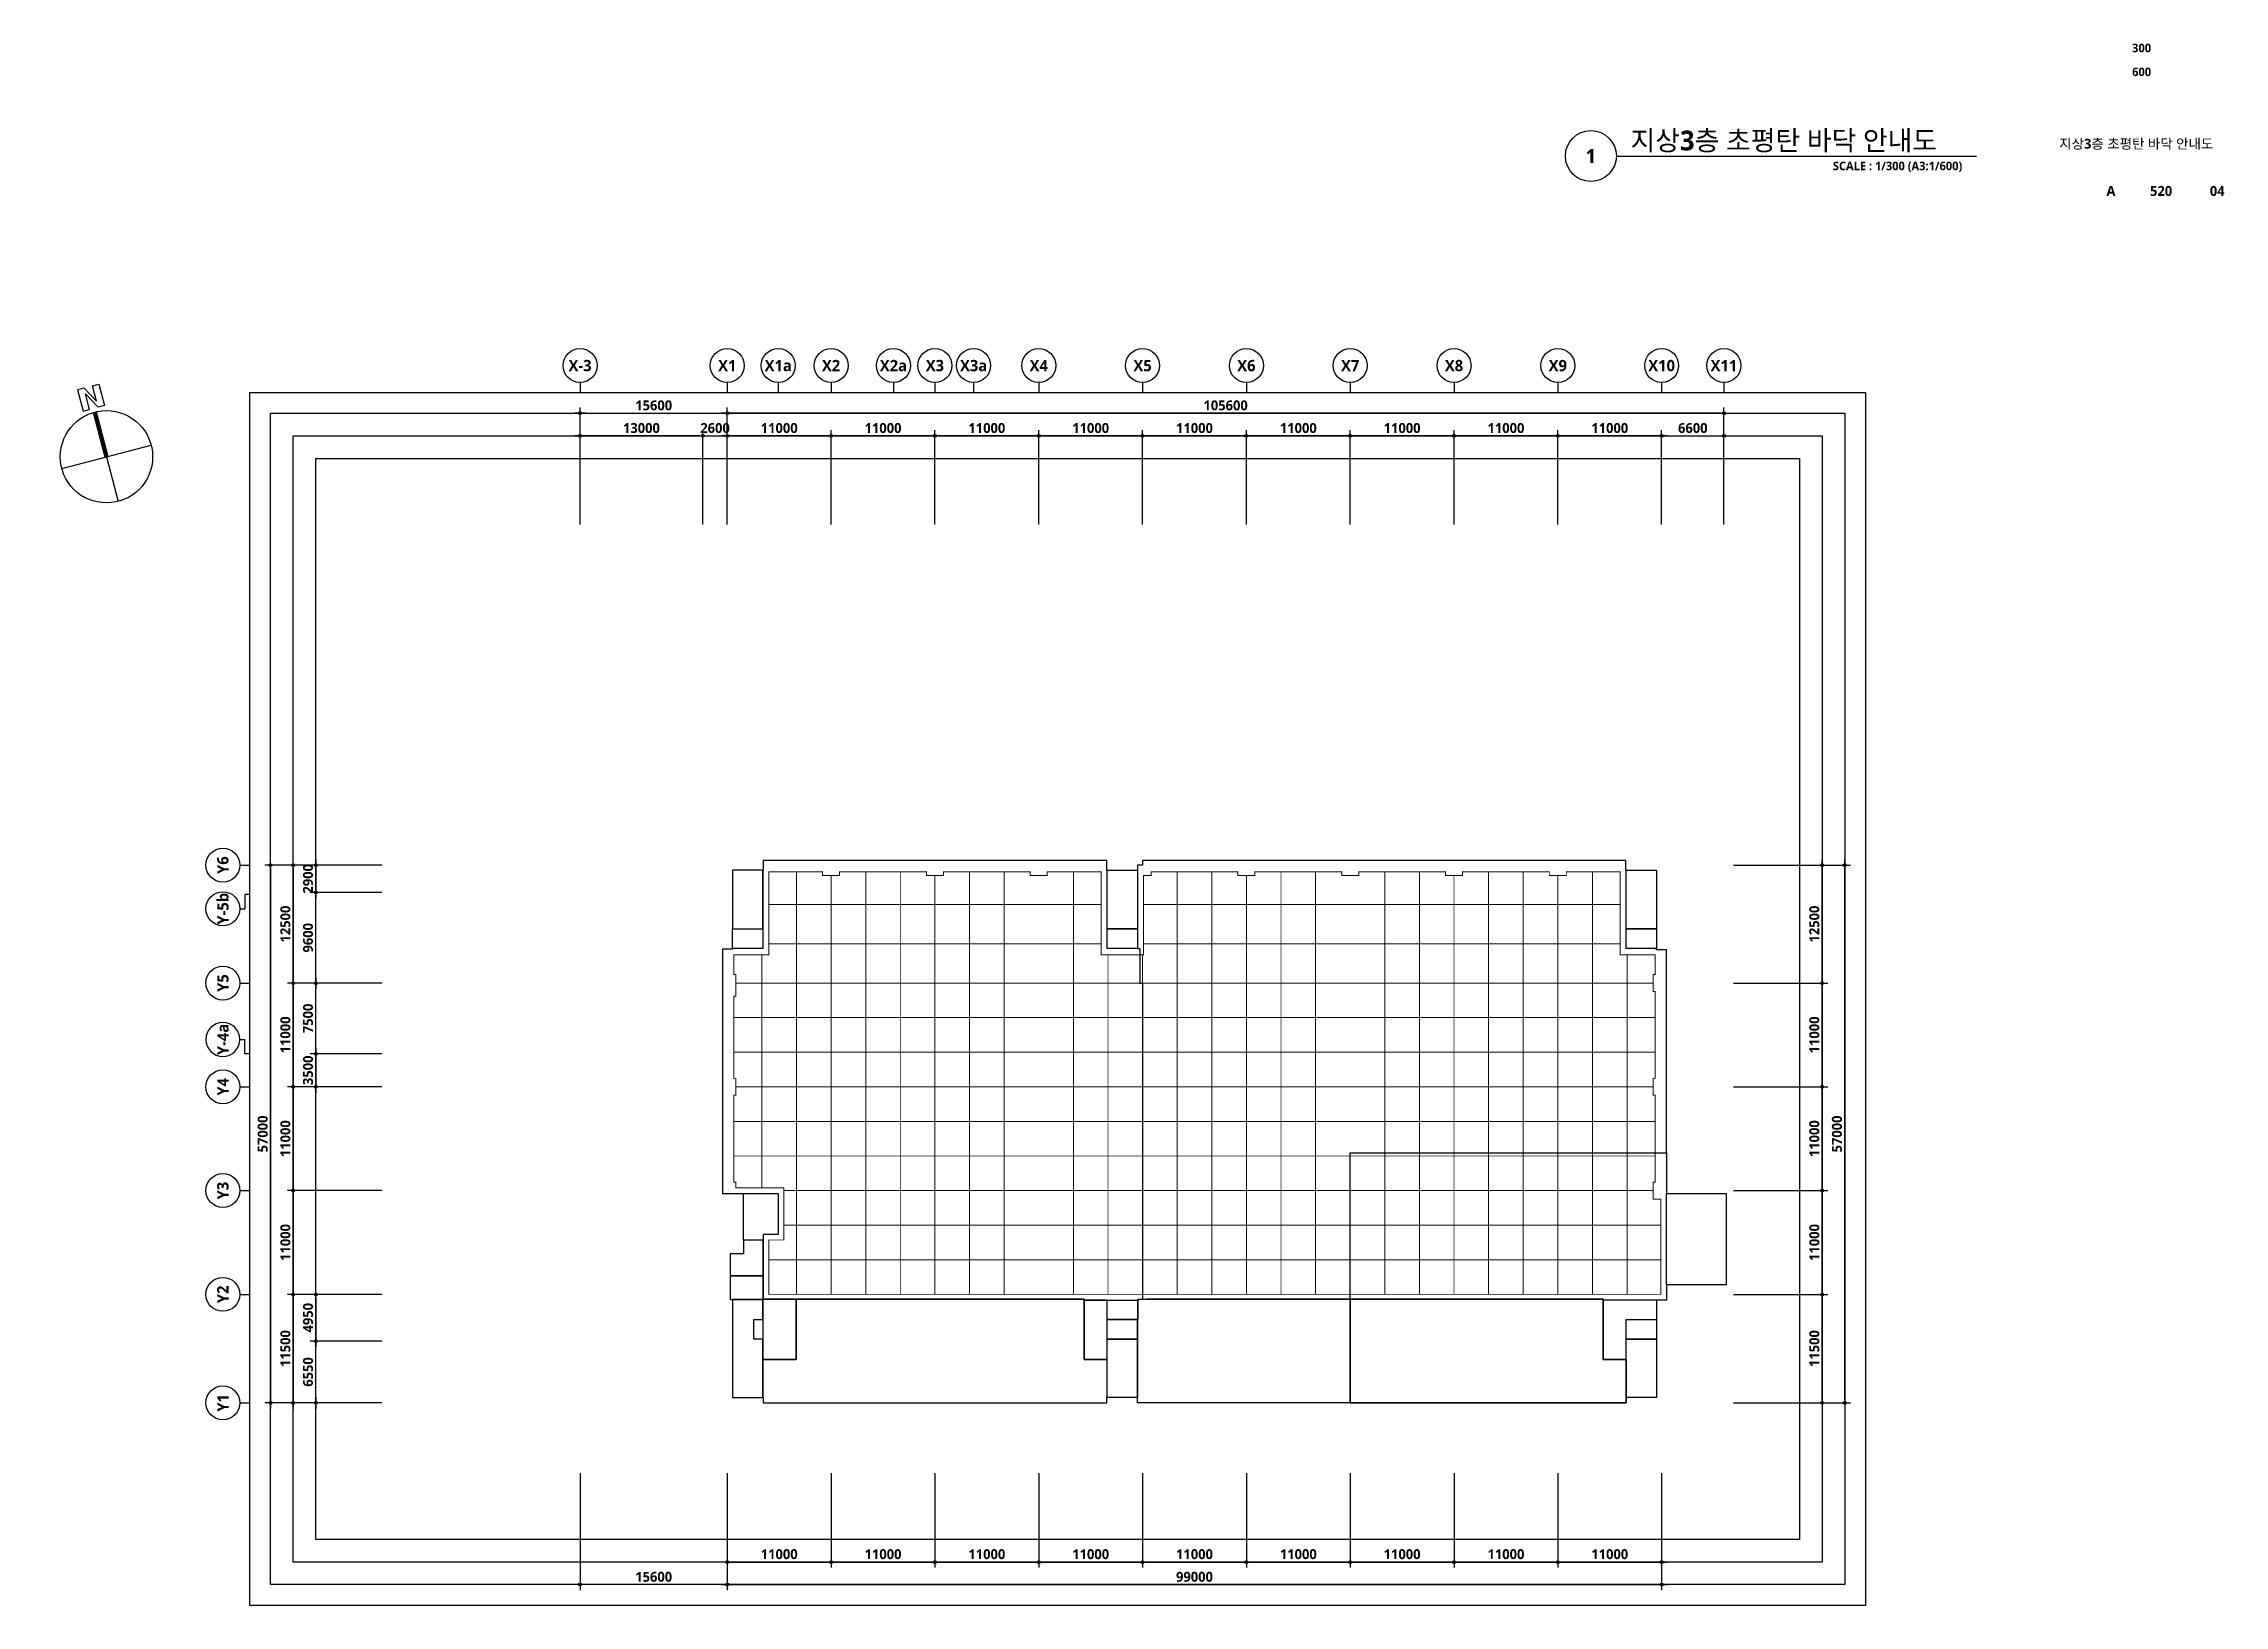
# Model space of a CAD drawing. Header units: millimetres. Extents: x -5354 to 997967, y -1313401 to 249081.
# Drawn here: x 498646 to 729712, y -1106397 to -940846 of the extents above; entities that cross this region are included whole.
import ezdxf
from ezdxf.enums import TextEntityAlignment as Align

# ---------------------------------------------------------------- set-up
doc = ezdxf.new("R2010")
doc.units = ezdxf.units.MM
doc.header["$LTSCALE"] = 300
doc.header["$MEASUREMENT"] = 0
doc.header["$PDSIZE"] = -10
doc.linetypes.add('HIDDEN', pattern=[0.375, 0.25, -0.125])
doc.layers.get('0').update_dxf_attribs({"linetype": 'CONTINUOUS'})
doc.layers.get('Defpoints').update_dxf_attribs({"color": 153, "linetype": 'CONTINUOUS'})
for name, color, linetype in [('A-ANNO-SYMB', 7, 'CONTINUOUS'), ('A-ANNO-TEXT1', 7, 'CONTINUOUS'), ('A-ANNO-TITL', 7, 'CONTINUOUS'), ('A-ST-AXIS-BUB', 7, 'CONTINUOUS'), ('A-ST-AXIS-DIM', 7, 'CONTINUOUS'), ('AA-XXXX-TXT1', 2, 'CONTINUOUS'), ('SAWCUT', 20, 'HIDDEN'), ('X-SEC-종$0$A-ST-AXIS-BUB', 7, 'CONTINUOUS')]:
    doc.layers.add(name, color=color, linetype=linetype)
doc.layers.add('Defpoint', color=161, linetype='CONTINUOUS', plot=False)
doc.layers.add('면적', color=210, linetype='CONTINUOUS', plot=False)
doc.styles.add('SH_대대리576', font='')
doc.styles.get('SH_대대리576').set_extended_font_data('NanumGothic', bold=True)
doc.dimstyles.new('SHP 600', dxfattribs={"dimscale": 300, "dimtxt": 3.5, "dimasz": 1, "dimexe": 2, "dimexo": 2, "dimgap": 1, "dimtad": 1, "dimdec": 0, "dimzin": 0, "dimdsep": 46, "dimtxsty": 'SH_대대리576', "dimblk": 'DIMDOT', "dimcen": 0.09, "dimclrt": 3, "dimadec": 0, "dimazin": 1, "dimtfac": 1, "dimtdec": 0, "dimtix": 1, "dimtmove": 2, "dimatfit": 0, "dimldrblk": 'DIMDOT', "dimfxl": 1, "dimtolj": 1, "dimtzin": 0, "dimarcsym": 0})

msp = doc.modelspace()

# ---------------------------------------------------------------- texts
at = {"layer": 'A-ANNO-TEXT1', "style": 'SH_대대리576'}
for s, p in [('X-3', (555487.2, -974975.9)), ('X1', (571087.2, -974975.9)), ('X1a', (576487.2, -974975.9)), ('X2', (582087.2, -974975.9)), ('X2a', (588687.2, -974975.9)), ('X3', (593087.2, -974975.9)), ('X3a', (597187.2, -974975.9)), ('X4', (604087.2, -974975.9)), ('X5', (615087.2, -974975.9)), ('X6', (626087.2, -974975.9)), ('X7', (637087.2, -974975.9)), ('X8', (648087.2, -974975.9)), ('X9', (659087.2, -974975.9)), ('X10', (670087.2, -974975.9)), ('X11', (676687.2, -974975.9))]:
    msp.add_text(s, height=1200, dxfattribs=at).set_placement(p, align=Align.MIDDLE_CENTER)
for s, p in [('Y6', (517637.2, -1027925.9)), ('Y6', (517637.2, -1027925.9)), ('Y-5b', (517637.2, -1032548.8)), ('Y5', (517637.2, -1040425.9)), ('Y-4a', (517637.2, -1046403)), ('Y4', (517637.2, -1051425.9)), ('Y4', (517637.2, -1051425.9)), ('Y3', (517637.2, -1062425.9)), ('Y3', (517637.2, -1062425.9)), ('Y2', (517637.2, -1073425.9)), ('Y2', (517637.2, -1073425.9)), ('Y1', (517637.2, -1084925.9)), ('Y1', (517637.2, -1084925.9))]:
    msp.add_text(s, height=1200, rotation=90, dxfattribs=at).set_placement(p, align=Align.MIDDLE_CENTER)
at = {"layer": 'A-ANNO-TITL', "style": 'SH_대대리576'}
for s, height, p in [('300', 900, (720940.9, -941308.9)), ('600', 900, (720940.9, -943842.1)), ('지상3층 초평탄 바닥 안내도', 1050, (720375.6, -951450.5)), ('A', 1050, (717692.9, -956461)), ('520', 1050, (723006.2, -956461)), ('04', 1050, (728952.6, -956461))]:
    msp.add_text(s, height=height, dxfattribs=at).set_placement(p, align=Align.MIDDLE)

# ---------------------------------------------------------------- blocks, each defined once
blk = doc.blocks.new('DIMDOT')
at = {"color": 0}
blk.add_line((-2, 0), (2, 0), dxfattribs=at)
for radius in [0.5, 0.25]:
    blk.add_circle((0, 0), radius, dxfattribs=at)
blk = doc.blocks.new('*D791')
at = {"layer": 'A-ST-AXIS-DIM', "color": 0, "lineweight": -2, "transparency": 16777216}
for p, q in [((571087, -991826), (571087, -979426)), ((676687, -991826), (676687, -979426)), ((676387, -980026), (571387, -980026))]:
    blk.add_line(p, q, dxfattribs=at)
at = {"layer": 'Defpoints', "color": 0, "transparency": 16777216}
for p in [(571087, -980026), (571087, -992426), (676687, -992426)]:
    blk.add_point(p, dxfattribs=at)
at = {"layer": 'A-ST-AXIS-DIM', "color": 0, "lineweight": -2, "transparency": 16777216, "xscale": 300, "yscale": 300, "zscale": 300, "rotation": 180}
blk.add_blockref('DIMDOT', (571087, -980026), dxfattribs=at)
at = {"layer": 'A-ST-AXIS-DIM', "color": 0, "lineweight": -2, "transparency": 16777216, "xscale": 300, "yscale": 300, "zscale": 300}
blk.add_blockref('DIMDOT', (676687, -980026), dxfattribs=at)
at = {"layer": 'A-ST-AXIS-DIM', "color": 3, "transparency": 16777216, "insert": (623887, -979201), "char_height": 1050, "attachment_point": 5, "style": 'SH_대대리576'}
blk.add_mtext('\\A1;105600', dxfattribs=at)
blk = doc.blocks.new('*D792')
at = {"layer": 'A-ST-AXIS-DIM', "color": 0, "lineweight": -2, "transparency": 16777216}
for p, q in [((571087, -991826), (571087, -981826)), ((582087, -991826), (582087, -981826)), ((581787, -982426), (571387, -982426))]:
    blk.add_line(p, q, dxfattribs=at)
at = {"layer": 'Defpoints', "color": 0, "transparency": 16777216}
for p in [(571087, -982426), (571087, -992426), (582087, -992426)]:
    blk.add_point(p, dxfattribs=at)
at = {"layer": 'A-ST-AXIS-DIM', "color": 0, "lineweight": -2, "transparency": 16777216, "xscale": 300, "yscale": 300, "zscale": 300, "rotation": 180}
blk.add_blockref('DIMDOT', (571087, -982426), dxfattribs=at)
at = {"layer": 'A-ST-AXIS-DIM', "color": 0, "lineweight": -2, "transparency": 16777216, "xscale": 300, "yscale": 300, "zscale": 300}
blk.add_blockref('DIMDOT', (582087, -982426), dxfattribs=at)
at = {"layer": 'A-ST-AXIS-DIM', "color": 3, "transparency": 16777216, "insert": (576587, -981601), "char_height": 1050, "attachment_point": 5, "style": 'SH_대대리576'}
blk.add_mtext('\\A1;11000', dxfattribs=at)
blk = doc.blocks.new('*D793')
at = {"layer": 'A-ST-AXIS-DIM', "color": 0, "lineweight": -2, "transparency": 16777216}
for p, q in [((582087, -991826), (582087, -981826)), ((593087, -991826), (593087, -981826)), ((592787, -982426), (582387, -982426))]:
    blk.add_line(p, q, dxfattribs=at)
at = {"layer": 'Defpoints', "color": 0, "transparency": 16777216}
for p in [(582087, -982426), (582087, -992426), (593087, -992426)]:
    blk.add_point(p, dxfattribs=at)
at = {"layer": 'A-ST-AXIS-DIM', "color": 0, "lineweight": -2, "transparency": 16777216, "xscale": 300, "yscale": 300, "zscale": 300, "rotation": 180}
blk.add_blockref('DIMDOT', (582087, -982426), dxfattribs=at)
at = {"layer": 'A-ST-AXIS-DIM', "color": 0, "lineweight": -2, "transparency": 16777216, "xscale": 300, "yscale": 300, "zscale": 300}
blk.add_blockref('DIMDOT', (593087, -982426), dxfattribs=at)
at = {"layer": 'A-ST-AXIS-DIM', "color": 3, "transparency": 16777216, "insert": (587587, -981601), "char_height": 1050, "attachment_point": 5, "style": 'SH_대대리576'}
blk.add_mtext('\\A1;11000', dxfattribs=at)
blk = doc.blocks.new('*D794')
at = {"layer": 'A-ST-AXIS-DIM', "color": 0, "lineweight": -2, "transparency": 16777216}
for p, q in [((593087, -991826), (593087, -981826)), ((604087, -991826), (604087, -981826)), ((603787, -982426), (593387, -982426))]:
    blk.add_line(p, q, dxfattribs=at)
at = {"layer": 'Defpoints', "color": 0, "transparency": 16777216}
for p in [(593087, -982426), (593087, -992426), (604087, -992426)]:
    blk.add_point(p, dxfattribs=at)
at = {"layer": 'A-ST-AXIS-DIM', "color": 0, "lineweight": -2, "transparency": 16777216, "xscale": 300, "yscale": 300, "zscale": 300, "rotation": 180}
blk.add_blockref('DIMDOT', (593087, -982426), dxfattribs=at)
at = {"layer": 'A-ST-AXIS-DIM', "color": 0, "lineweight": -2, "transparency": 16777216, "xscale": 300, "yscale": 300, "zscale": 300}
blk.add_blockref('DIMDOT', (604087, -982426), dxfattribs=at)
at = {"layer": 'A-ST-AXIS-DIM', "color": 3, "transparency": 16777216, "insert": (598587, -981601), "char_height": 1050, "attachment_point": 5, "style": 'SH_대대리576'}
blk.add_mtext('\\A1;11000', dxfattribs=at)
blk = doc.blocks.new('*D795')
at = {"layer": 'A-ST-AXIS-DIM', "color": 0, "lineweight": -2, "transparency": 16777216}
for p, q in [((604087, -991826), (604087, -981826)), ((615087, -991826), (615087, -981826)), ((614787, -982426), (604387, -982426))]:
    blk.add_line(p, q, dxfattribs=at)
at = {"layer": 'Defpoints', "color": 0, "transparency": 16777216}
for p in [(604087, -982426), (604087, -992426), (615087, -992426)]:
    blk.add_point(p, dxfattribs=at)
at = {"layer": 'A-ST-AXIS-DIM', "color": 0, "lineweight": -2, "transparency": 16777216, "xscale": 300, "yscale": 300, "zscale": 300, "rotation": 180}
blk.add_blockref('DIMDOT', (604087, -982426), dxfattribs=at)
at = {"layer": 'A-ST-AXIS-DIM', "color": 0, "lineweight": -2, "transparency": 16777216, "xscale": 300, "yscale": 300, "zscale": 300}
blk.add_blockref('DIMDOT', (615087, -982426), dxfattribs=at)
at = {"layer": 'A-ST-AXIS-DIM', "color": 3, "transparency": 16777216, "insert": (609587, -981601), "char_height": 1050, "attachment_point": 5, "style": 'SH_대대리576'}
blk.add_mtext('\\A1;11000', dxfattribs=at)
blk = doc.blocks.new('*D796')
at = {"layer": 'A-ST-AXIS-DIM', "color": 0, "lineweight": -2, "transparency": 16777216}
for p, q in [((615087, -991826), (615087, -981826)), ((626087, -991826), (626087, -981826)), ((625787, -982426), (615387, -982426))]:
    blk.add_line(p, q, dxfattribs=at)
at = {"layer": 'Defpoints', "color": 0, "transparency": 16777216}
for p in [(615087, -982426), (615087, -992426), (626087, -992426)]:
    blk.add_point(p, dxfattribs=at)
at = {"layer": 'A-ST-AXIS-DIM', "color": 0, "lineweight": -2, "transparency": 16777216, "xscale": 300, "yscale": 300, "zscale": 300, "rotation": 180}
blk.add_blockref('DIMDOT', (615087, -982426), dxfattribs=at)
at = {"layer": 'A-ST-AXIS-DIM', "color": 0, "lineweight": -2, "transparency": 16777216, "xscale": 300, "yscale": 300, "zscale": 300}
blk.add_blockref('DIMDOT', (626087, -982426), dxfattribs=at)
at = {"layer": 'A-ST-AXIS-DIM', "color": 3, "transparency": 16777216, "insert": (620587, -981601), "char_height": 1050, "attachment_point": 5, "style": 'SH_대대리576'}
blk.add_mtext('\\A1;11000', dxfattribs=at)
blk = doc.blocks.new('*D797')
at = {"layer": 'A-ST-AXIS-DIM', "color": 0, "lineweight": -2, "transparency": 16777216}
for p, q in [((626087, -991826), (626087, -981826)), ((637087, -991826), (637087, -981826)), ((636787, -982426), (626387, -982426))]:
    blk.add_line(p, q, dxfattribs=at)
at = {"layer": 'Defpoints', "color": 0, "transparency": 16777216}
for p in [(626087, -982426), (626087, -992426), (637087, -992426)]:
    blk.add_point(p, dxfattribs=at)
at = {"layer": 'A-ST-AXIS-DIM', "color": 0, "lineweight": -2, "transparency": 16777216, "xscale": 300, "yscale": 300, "zscale": 300, "rotation": 180}
blk.add_blockref('DIMDOT', (626087, -982426), dxfattribs=at)
at = {"layer": 'A-ST-AXIS-DIM', "color": 0, "lineweight": -2, "transparency": 16777216, "xscale": 300, "yscale": 300, "zscale": 300}
blk.add_blockref('DIMDOT', (637087, -982426), dxfattribs=at)
at = {"layer": 'A-ST-AXIS-DIM', "color": 3, "transparency": 16777216, "insert": (631587, -981601), "char_height": 1050, "attachment_point": 5, "style": 'SH_대대리576'}
blk.add_mtext('\\A1;11000', dxfattribs=at)
blk = doc.blocks.new('*D798')
at = {"layer": 'A-ST-AXIS-DIM', "color": 0, "lineweight": -2, "transparency": 16777216}
for p, q in [((637087, -991826), (637087, -981826)), ((648087, -991826), (648087, -981826)), ((647787, -982426), (637387, -982426))]:
    blk.add_line(p, q, dxfattribs=at)
at = {"layer": 'Defpoints', "color": 0, "transparency": 16777216}
for p in [(637087, -982426), (637087, -992426), (648087, -992426)]:
    blk.add_point(p, dxfattribs=at)
at = {"layer": 'A-ST-AXIS-DIM', "color": 0, "lineweight": -2, "transparency": 16777216, "xscale": 300, "yscale": 300, "zscale": 300, "rotation": 180}
blk.add_blockref('DIMDOT', (637087, -982426), dxfattribs=at)
at = {"layer": 'A-ST-AXIS-DIM', "color": 0, "lineweight": -2, "transparency": 16777216, "xscale": 300, "yscale": 300, "zscale": 300}
blk.add_blockref('DIMDOT', (648087, -982426), dxfattribs=at)
at = {"layer": 'A-ST-AXIS-DIM', "color": 3, "transparency": 16777216, "insert": (642587, -981601), "char_height": 1050, "attachment_point": 5, "style": 'SH_대대리576'}
blk.add_mtext('\\A1;11000', dxfattribs=at)
blk = doc.blocks.new('*D799')
at = {"layer": 'A-ST-AXIS-DIM', "color": 0, "lineweight": -2, "transparency": 16777216}
for p, q in [((648087, -991826), (648087, -981826)), ((659087, -991826), (659087, -981826)), ((658787, -982426), (648387, -982426))]:
    blk.add_line(p, q, dxfattribs=at)
at = {"layer": 'Defpoints', "color": 0, "transparency": 16777216}
for p in [(648087, -982426), (648087, -992426), (659087, -992426)]:
    blk.add_point(p, dxfattribs=at)
at = {"layer": 'A-ST-AXIS-DIM', "color": 0, "lineweight": -2, "transparency": 16777216, "xscale": 300, "yscale": 300, "zscale": 300, "rotation": 180}
blk.add_blockref('DIMDOT', (648087, -982426), dxfattribs=at)
at = {"layer": 'A-ST-AXIS-DIM', "color": 0, "lineweight": -2, "transparency": 16777216, "xscale": 300, "yscale": 300, "zscale": 300}
blk.add_blockref('DIMDOT', (659087, -982426), dxfattribs=at)
at = {"layer": 'A-ST-AXIS-DIM', "color": 3, "transparency": 16777216, "insert": (653587, -981601), "char_height": 1050, "attachment_point": 5, "style": 'SH_대대리576'}
blk.add_mtext('\\A1;11000', dxfattribs=at)
blk = doc.blocks.new('*D800')
at = {"layer": 'A-ST-AXIS-DIM', "color": 0, "lineweight": -2, "transparency": 16777216}
for p, q in [((659087, -991826), (659087, -981826)), ((670087, -991826), (670087, -981826)), ((669787, -982426), (659387, -982426))]:
    blk.add_line(p, q, dxfattribs=at)
at = {"layer": 'Defpoints', "color": 0, "transparency": 16777216}
for p in [(659087, -982426), (659087, -992426), (670087, -992426)]:
    blk.add_point(p, dxfattribs=at)
at = {"layer": 'A-ST-AXIS-DIM', "color": 0, "lineweight": -2, "transparency": 16777216, "xscale": 300, "yscale": 300, "zscale": 300, "rotation": 180}
blk.add_blockref('DIMDOT', (659087, -982426), dxfattribs=at)
at = {"layer": 'A-ST-AXIS-DIM', "color": 0, "lineweight": -2, "transparency": 16777216, "xscale": 300, "yscale": 300, "zscale": 300}
blk.add_blockref('DIMDOT', (670087, -982426), dxfattribs=at)
at = {"layer": 'A-ST-AXIS-DIM', "color": 3, "transparency": 16777216, "insert": (664587, -981601), "char_height": 1050, "attachment_point": 5, "style": 'SH_대대리576'}
blk.add_mtext('\\A1;11000', dxfattribs=at)
blk = doc.blocks.new('*D819')
at = {"layer": 'A-ST-AXIS-DIM', "color": 0, "lineweight": -2, "transparency": 16777216}
for p, q in [((534487, -1027926), (522087, -1027926)), ((522687, -1028226), (522687, -1084626)), ((534487, -1084926), (522087, -1084926))]:
    blk.add_line(p, q, dxfattribs=at)
at = {"layer": 'Defpoints', "color": 0, "transparency": 16777216}
for p in [(535087, -1027926), (522687, -1084926), (535087, -1084926)]:
    blk.add_point(p, dxfattribs=at)
at = {"layer": 'A-ST-AXIS-DIM', "color": 0, "lineweight": -2, "transparency": 16777216, "xscale": 300, "yscale": 300, "zscale": 300}
for p, rotation in [((522687, -1027926), 90), ((522687, -1084926), 270)]:
    blk.add_blockref('DIMDOT', p, dxfattribs=dict(at, rotation=rotation))
at = {"layer": 'A-ST-AXIS-DIM', "color": 3, "transparency": 16777216, "insert": (521862, -1056426), "char_height": 1050, "attachment_point": 5, "rotation": 90, "style": 'SH_대대리576'}
blk.add_mtext('\\A1;57000', dxfattribs=at)
blk = doc.blocks.new('*D820')
at = {"layer": 'A-ST-AXIS-DIM', "color": 0, "lineweight": -2, "transparency": 16777216}
for p, q in [((534487, -1073426), (524487, -1073426)), ((525087, -1073726), (525087, -1084626)), ((534487, -1084926), (524487, -1084926))]:
    blk.add_line(p, q, dxfattribs=at)
at = {"layer": 'Defpoints', "color": 0, "transparency": 16777216}
for p in [(535087, -1073426), (525087, -1084926), (535087, -1084926)]:
    blk.add_point(p, dxfattribs=at)
at = {"layer": 'A-ST-AXIS-DIM', "color": 0, "lineweight": -2, "transparency": 16777216, "xscale": 300, "yscale": 300, "zscale": 300}
for p, rotation in [((525087, -1073426), 90), ((525087, -1084926), 270)]:
    blk.add_blockref('DIMDOT', p, dxfattribs=dict(at, rotation=rotation))
at = {"layer": 'A-ST-AXIS-DIM', "color": 3, "transparency": 16777216, "insert": (524262, -1079176), "char_height": 1050, "attachment_point": 5, "rotation": 90, "style": 'SH_대대리576'}
blk.add_mtext('\\A1;11500', dxfattribs=at)
blk = doc.blocks.new('*D821')
at = {"layer": 'A-ST-AXIS-DIM', "color": 0, "lineweight": -2, "transparency": 16777216}
for p, q in [((534487, -1062426), (524487, -1062426)), ((525087, -1062726), (525087, -1073126)), ((534487, -1073426), (524487, -1073426))]:
    blk.add_line(p, q, dxfattribs=at)
at = {"layer": 'Defpoints', "color": 0, "transparency": 16777216}
for p in [(535087, -1062426), (525087, -1073426), (535087, -1073426)]:
    blk.add_point(p, dxfattribs=at)
at = {"layer": 'A-ST-AXIS-DIM', "color": 0, "lineweight": -2, "transparency": 16777216, "xscale": 300, "yscale": 300, "zscale": 300}
for p, rotation in [((525087, -1062426), 90), ((525087, -1073426), 270)]:
    blk.add_blockref('DIMDOT', p, dxfattribs=dict(at, rotation=rotation))
at = {"layer": 'A-ST-AXIS-DIM', "color": 3, "transparency": 16777216, "insert": (524262, -1067926), "char_height": 1050, "attachment_point": 5, "rotation": 90, "style": 'SH_대대리576'}
blk.add_mtext('\\A1;11000', dxfattribs=at)
blk = doc.blocks.new('*D822')
at = {"layer": 'A-ST-AXIS-DIM', "color": 0, "lineweight": -2, "transparency": 16777216}
for p, q in [((534487, -1051426), (524487, -1051426)), ((525087, -1051726), (525087, -1062126)), ((534487, -1062426), (524487, -1062426))]:
    blk.add_line(p, q, dxfattribs=at)
at = {"layer": 'Defpoints', "color": 0, "transparency": 16777216}
for p in [(535087, -1051426), (525087, -1062426), (535087, -1062426)]:
    blk.add_point(p, dxfattribs=at)
at = {"layer": 'A-ST-AXIS-DIM', "color": 0, "lineweight": -2, "transparency": 16777216, "xscale": 300, "yscale": 300, "zscale": 300}
for p, rotation in [((525087, -1051426), 90), ((525087, -1062426), 270)]:
    blk.add_blockref('DIMDOT', p, dxfattribs=dict(at, rotation=rotation))
at = {"layer": 'A-ST-AXIS-DIM', "color": 3, "transparency": 16777216, "insert": (524262, -1056926), "char_height": 1050, "attachment_point": 5, "rotation": 90, "style": 'SH_대대리576'}
blk.add_mtext('\\A1;11000', dxfattribs=at)
blk = doc.blocks.new('*D823')
at = {"layer": 'A-ST-AXIS-DIM', "color": 0, "lineweight": -2, "transparency": 16777216}
for p, q in [((534487, -1040426), (524487, -1040426)), ((525087, -1040726), (525087, -1051126)), ((534487, -1051426), (524487, -1051426))]:
    blk.add_line(p, q, dxfattribs=at)
at = {"layer": 'Defpoints', "color": 0, "transparency": 16777216}
for p in [(535087, -1040426), (525087, -1051426), (535087, -1051426)]:
    blk.add_point(p, dxfattribs=at)
at = {"layer": 'A-ST-AXIS-DIM', "color": 0, "lineweight": -2, "transparency": 16777216, "xscale": 300, "yscale": 300, "zscale": 300}
for p, rotation in [((525087, -1040426), 90), ((525087, -1051426), 270)]:
    blk.add_blockref('DIMDOT', p, dxfattribs=dict(at, rotation=rotation))
at = {"layer": 'A-ST-AXIS-DIM', "color": 3, "transparency": 16777216, "insert": (524262, -1045926), "char_height": 1050, "attachment_point": 5, "rotation": 90, "style": 'SH_대대리576'}
blk.add_mtext('\\A1;11000', dxfattribs=at)
blk = doc.blocks.new('*D824')
at = {"layer": 'A-ST-AXIS-DIM', "color": 0, "lineweight": -2, "transparency": 16777216}
for p, q in [((534487, -1027926), (524487, -1027926)), ((525087, -1028226), (525087, -1040126)), ((534487, -1040426), (524487, -1040426))]:
    blk.add_line(p, q, dxfattribs=at)
at = {"layer": 'Defpoints', "color": 0, "transparency": 16777216}
for p in [(535087, -1027926), (525087, -1040426), (535087, -1040426)]:
    blk.add_point(p, dxfattribs=at)
at = {"layer": 'A-ST-AXIS-DIM', "color": 0, "lineweight": -2, "transparency": 16777216, "xscale": 300, "yscale": 300, "zscale": 300}
for p, rotation in [((525087, -1027926), 90), ((525087, -1040426), 270)]:
    blk.add_blockref('DIMDOT', p, dxfattribs=dict(at, rotation=rotation))
at = {"layer": 'A-ST-AXIS-DIM', "color": 3, "transparency": 16777216, "insert": (524262, -1034176), "char_height": 1050, "attachment_point": 5, "rotation": 90, "style": 'SH_대대리576'}
blk.add_mtext('\\A1;12500', dxfattribs=at)
blk = doc.blocks.new('*D890')
at = {"layer": 'A-ST-AXIS-DIM', "color": 0, "lineweight": -2, "transparency": 16777216}
for p, q in [((677687, -1027926), (687687, -1027926)), ((687087, -1040126), (687087, -1028226)), ((677687, -1040426), (687687, -1040426))]:
    blk.add_line(p, q, dxfattribs=at)
at = {"layer": 'Defpoints', "color": 0, "transparency": 16777216}
for p in [(677087, -1027926), (687087, -1027926), (677087, -1040426)]:
    blk.add_point(p, dxfattribs=at)
at = {"layer": 'A-ST-AXIS-DIM', "color": 0, "lineweight": -2, "transparency": 16777216, "xscale": 300, "yscale": 300, "zscale": 300}
for p, rotation in [((687087, -1027926), 90), ((687087, -1040426), 270)]:
    blk.add_blockref('DIMDOT', p, dxfattribs=dict(at, rotation=rotation))
at = {"layer": 'A-ST-AXIS-DIM', "color": 3, "transparency": 16777216, "insert": (686262, -1034176), "char_height": 1050, "attachment_point": 5, "rotation": 90, "style": 'SH_대대리576'}
blk.add_mtext('\\A1;12500', dxfattribs=at)
blk = doc.blocks.new('*D891')
at = {"layer": 'A-ST-AXIS-DIM', "color": 0, "lineweight": -2, "transparency": 16777216}
for p, q in [((677687, -1040426), (687687, -1040426)), ((687087, -1051126), (687087, -1040726)), ((677687, -1051426), (687687, -1051426))]:
    blk.add_line(p, q, dxfattribs=at)
at = {"layer": 'Defpoints', "color": 0, "transparency": 16777216}
for p in [(677087, -1040426), (687087, -1040426), (677087, -1051426)]:
    blk.add_point(p, dxfattribs=at)
at = {"layer": 'A-ST-AXIS-DIM', "color": 0, "lineweight": -2, "transparency": 16777216, "xscale": 300, "yscale": 300, "zscale": 300}
for p, rotation in [((687087, -1040426), 90), ((687087, -1051426), 270)]:
    blk.add_blockref('DIMDOT', p, dxfattribs=dict(at, rotation=rotation))
at = {"layer": 'A-ST-AXIS-DIM', "color": 3, "transparency": 16777216, "insert": (686262, -1045926), "char_height": 1050, "attachment_point": 5, "rotation": 90, "style": 'SH_대대리576'}
blk.add_mtext('\\A1;11000', dxfattribs=at)
blk = doc.blocks.new('*D892')
at = {"layer": 'A-ST-AXIS-DIM', "color": 0, "lineweight": -2, "transparency": 16777216}
for p, q in [((677687, -1051426), (687687, -1051426)), ((687087, -1062126), (687087, -1051726)), ((677687, -1062426), (687687, -1062426))]:
    blk.add_line(p, q, dxfattribs=at)
at = {"layer": 'Defpoints', "color": 0, "transparency": 16777216}
for p in [(677087, -1051426), (687087, -1051426), (677087, -1062426)]:
    blk.add_point(p, dxfattribs=at)
at = {"layer": 'A-ST-AXIS-DIM', "color": 0, "lineweight": -2, "transparency": 16777216, "xscale": 300, "yscale": 300, "zscale": 300}
for p, rotation in [((687087, -1051426), 90), ((687087, -1062426), 270)]:
    blk.add_blockref('DIMDOT', p, dxfattribs=dict(at, rotation=rotation))
at = {"layer": 'A-ST-AXIS-DIM', "color": 3, "transparency": 16777216, "insert": (686262, -1056926), "char_height": 1050, "attachment_point": 5, "rotation": 90, "style": 'SH_대대리576'}
blk.add_mtext('\\A1;11000', dxfattribs=at)
blk = doc.blocks.new('*D893')
at = {"layer": 'A-ST-AXIS-DIM', "color": 0, "lineweight": -2, "transparency": 16777216}
for p, q in [((677687, -1062426), (687687, -1062426)), ((687087, -1073126), (687087, -1062726)), ((677687, -1073426), (687687, -1073426))]:
    blk.add_line(p, q, dxfattribs=at)
at = {"layer": 'Defpoints', "color": 0, "transparency": 16777216}
for p in [(677087, -1062426), (687087, -1062426), (677087, -1073426)]:
    blk.add_point(p, dxfattribs=at)
at = {"layer": 'A-ST-AXIS-DIM', "color": 0, "lineweight": -2, "transparency": 16777216, "xscale": 300, "yscale": 300, "zscale": 300}
for p, rotation in [((687087, -1062426), 90), ((687087, -1073426), 270)]:
    blk.add_blockref('DIMDOT', p, dxfattribs=dict(at, rotation=rotation))
at = {"layer": 'A-ST-AXIS-DIM', "color": 3, "transparency": 16777216, "insert": (686262, -1067926), "char_height": 1050, "attachment_point": 5, "rotation": 90, "style": 'SH_대대리576'}
blk.add_mtext('\\A1;11000', dxfattribs=at)
blk = doc.blocks.new('*D894')
at = {"layer": 'A-ST-AXIS-DIM', "color": 0, "lineweight": -2, "transparency": 16777216}
for p, q in [((677687, -1073426), (687687, -1073426)), ((687087, -1084626), (687087, -1073726)), ((677687, -1084926), (687687, -1084926))]:
    blk.add_line(p, q, dxfattribs=at)
at = {"layer": 'Defpoints', "color": 0, "transparency": 16777216}
for p in [(677087, -1073426), (687087, -1073426), (677087, -1084926)]:
    blk.add_point(p, dxfattribs=at)
at = {"layer": 'A-ST-AXIS-DIM', "color": 0, "lineweight": -2, "transparency": 16777216, "xscale": 300, "yscale": 300, "zscale": 300}
for p, rotation in [((687087, -1073426), 90), ((687087, -1084926), 270)]:
    blk.add_blockref('DIMDOT', p, dxfattribs=dict(at, rotation=rotation))
at = {"layer": 'A-ST-AXIS-DIM', "color": 3, "transparency": 16777216, "insert": (686262, -1079176), "char_height": 1050, "attachment_point": 5, "rotation": 90, "style": 'SH_대대리576'}
blk.add_mtext('\\A1;11500', dxfattribs=at)
blk = doc.blocks.new('*D895')
at = {"layer": 'A-ST-AXIS-DIM', "color": 0, "lineweight": -2, "transparency": 16777216}
for p, q in [((677687, -1027926), (690087, -1027926)), ((689487, -1084626), (689487, -1028226)), ((677687, -1084926), (690087, -1084926))]:
    blk.add_line(p, q, dxfattribs=at)
at = {"layer": 'Defpoints', "color": 0, "transparency": 16777216}
for p in [(677087, -1027926), (689487, -1027926), (677087, -1084926)]:
    blk.add_point(p, dxfattribs=at)
at = {"layer": 'A-ST-AXIS-DIM', "color": 0, "lineweight": -2, "transparency": 16777216, "xscale": 300, "yscale": 300, "zscale": 300}
for p, rotation in [((689487, -1027926), 90), ((689487, -1084926), 270)]:
    blk.add_blockref('DIMDOT', p, dxfattribs=dict(at, rotation=rotation))
at = {"layer": 'A-ST-AXIS-DIM', "color": 3, "transparency": 16777216, "insert": (688662, -1056426), "char_height": 1050, "attachment_point": 5, "rotation": 90, "style": 'SH_대대리576'}
blk.add_mtext('\\A1;57000', dxfattribs=at)
blk = doc.blocks.new('*D896')
at = {"layer": 'A-ST-AXIS-DIM', "color": 0, "lineweight": -2, "transparency": 16777216}
for p, q in [((571087, -1092397), (571087, -1102397)), ((582087, -1092397), (582087, -1102397)), ((571387, -1101797), (581787, -1101797))]:
    blk.add_line(p, q, dxfattribs=at)
at = {"layer": 'Defpoints', "color": 0, "transparency": 16777216}
for p in [(571087, -1091797), (582087, -1091797), (582087, -1101797)]:
    blk.add_point(p, dxfattribs=at)
at = {"layer": 'A-ST-AXIS-DIM', "color": 0, "lineweight": -2, "transparency": 16777216, "xscale": 300, "yscale": 300, "zscale": 300, "rotation": 180}
blk.add_blockref('DIMDOT', (571087, -1101797), dxfattribs=at)
at = {"layer": 'A-ST-AXIS-DIM', "color": 0, "lineweight": -2, "transparency": 16777216, "xscale": 300, "yscale": 300, "zscale": 300}
blk.add_blockref('DIMDOT', (582087, -1101797), dxfattribs=at)
at = {"layer": 'A-ST-AXIS-DIM', "color": 3, "transparency": 16777216, "insert": (576587, -1100972), "char_height": 1050, "attachment_point": 5, "style": 'SH_대대리576'}
blk.add_mtext('\\A1;11000', dxfattribs=at)
blk = doc.blocks.new('*D897')
at = {"layer": 'A-ST-AXIS-DIM', "color": 0, "lineweight": -2, "transparency": 16777216}
for p, q in [((582087, -1092397), (582087, -1102397)), ((593087, -1092397), (593087, -1102397)), ((582387, -1101797), (592787, -1101797))]:
    blk.add_line(p, q, dxfattribs=at)
at = {"layer": 'Defpoints', "color": 0, "transparency": 16777216}
for p in [(582087, -1091797), (593087, -1091797), (593087, -1101797)]:
    blk.add_point(p, dxfattribs=at)
at = {"layer": 'A-ST-AXIS-DIM', "color": 0, "lineweight": -2, "transparency": 16777216, "xscale": 300, "yscale": 300, "zscale": 300, "rotation": 180}
blk.add_blockref('DIMDOT', (582087, -1101797), dxfattribs=at)
at = {"layer": 'A-ST-AXIS-DIM', "color": 0, "lineweight": -2, "transparency": 16777216, "xscale": 300, "yscale": 300, "zscale": 300}
blk.add_blockref('DIMDOT', (593087, -1101797), dxfattribs=at)
at = {"layer": 'A-ST-AXIS-DIM', "color": 3, "transparency": 16777216, "insert": (587587, -1100972), "char_height": 1050, "attachment_point": 5, "style": 'SH_대대리576'}
blk.add_mtext('\\A1;11000', dxfattribs=at)
blk = doc.blocks.new('*D898')
at = {"layer": 'A-ST-AXIS-DIM', "color": 0, "lineweight": -2, "transparency": 16777216}
for p, q in [((593087, -1092397), (593087, -1102397)), ((604087, -1092397), (604087, -1102397)), ((593387, -1101797), (603787, -1101797))]:
    blk.add_line(p, q, dxfattribs=at)
at = {"layer": 'Defpoints', "color": 0, "transparency": 16777216}
for p in [(593087, -1091797), (604087, -1091797), (604087, -1101797)]:
    blk.add_point(p, dxfattribs=at)
at = {"layer": 'A-ST-AXIS-DIM', "color": 0, "lineweight": -2, "transparency": 16777216, "xscale": 300, "yscale": 300, "zscale": 300, "rotation": 180}
blk.add_blockref('DIMDOT', (593087, -1101797), dxfattribs=at)
at = {"layer": 'A-ST-AXIS-DIM', "color": 0, "lineweight": -2, "transparency": 16777216, "xscale": 300, "yscale": 300, "zscale": 300}
blk.add_blockref('DIMDOT', (604087, -1101797), dxfattribs=at)
at = {"layer": 'A-ST-AXIS-DIM', "color": 3, "transparency": 16777216, "insert": (598587, -1100972), "char_height": 1050, "attachment_point": 5, "style": 'SH_대대리576'}
blk.add_mtext('\\A1;11000', dxfattribs=at)
blk = doc.blocks.new('*D899')
at = {"layer": 'A-ST-AXIS-DIM', "color": 0, "lineweight": -2, "transparency": 16777216}
for p, q in [((604087, -1092397), (604087, -1102397)), ((615087, -1092397), (615087, -1102397)), ((604387, -1101797), (614787, -1101797))]:
    blk.add_line(p, q, dxfattribs=at)
at = {"layer": 'Defpoints', "color": 0, "transparency": 16777216}
for p in [(604087, -1091797), (615087, -1091797), (615087, -1101797)]:
    blk.add_point(p, dxfattribs=at)
at = {"layer": 'A-ST-AXIS-DIM', "color": 0, "lineweight": -2, "transparency": 16777216, "xscale": 300, "yscale": 300, "zscale": 300, "rotation": 180}
blk.add_blockref('DIMDOT', (604087, -1101797), dxfattribs=at)
at = {"layer": 'A-ST-AXIS-DIM', "color": 0, "lineweight": -2, "transparency": 16777216, "xscale": 300, "yscale": 300, "zscale": 300}
blk.add_blockref('DIMDOT', (615087, -1101797), dxfattribs=at)
at = {"layer": 'A-ST-AXIS-DIM', "color": 3, "transparency": 16777216, "insert": (609587, -1100972), "char_height": 1050, "attachment_point": 5, "style": 'SH_대대리576'}
blk.add_mtext('\\A1;11000', dxfattribs=at)
blk = doc.blocks.new('*D900')
at = {"layer": 'A-ST-AXIS-DIM', "color": 0, "lineweight": -2, "transparency": 16777216}
for p, q in [((615087, -1092397), (615087, -1102397)), ((626087, -1092397), (626087, -1102397)), ((615387, -1101797), (625787, -1101797))]:
    blk.add_line(p, q, dxfattribs=at)
at = {"layer": 'Defpoints', "color": 0, "transparency": 16777216}
for p in [(615087, -1091797), (626087, -1091797), (626087, -1101797)]:
    blk.add_point(p, dxfattribs=at)
at = {"layer": 'A-ST-AXIS-DIM', "color": 0, "lineweight": -2, "transparency": 16777216, "xscale": 300, "yscale": 300, "zscale": 300, "rotation": 180}
blk.add_blockref('DIMDOT', (615087, -1101797), dxfattribs=at)
at = {"layer": 'A-ST-AXIS-DIM', "color": 0, "lineweight": -2, "transparency": 16777216, "xscale": 300, "yscale": 300, "zscale": 300}
blk.add_blockref('DIMDOT', (626087, -1101797), dxfattribs=at)
at = {"layer": 'A-ST-AXIS-DIM', "color": 3, "transparency": 16777216, "insert": (620587, -1100972), "char_height": 1050, "attachment_point": 5, "style": 'SH_대대리576'}
blk.add_mtext('\\A1;11000', dxfattribs=at)
blk = doc.blocks.new('*D901')
at = {"layer": 'A-ST-AXIS-DIM', "color": 0, "lineweight": -2, "transparency": 16777216}
for p, q in [((626087, -1092397), (626087, -1102397)), ((637087, -1092397), (637087, -1102397)), ((626387, -1101797), (636787, -1101797))]:
    blk.add_line(p, q, dxfattribs=at)
at = {"layer": 'Defpoints', "color": 0, "transparency": 16777216}
for p in [(626087, -1091797), (637087, -1091797), (637087, -1101797)]:
    blk.add_point(p, dxfattribs=at)
at = {"layer": 'A-ST-AXIS-DIM', "color": 0, "lineweight": -2, "transparency": 16777216, "xscale": 300, "yscale": 300, "zscale": 300, "rotation": 180}
blk.add_blockref('DIMDOT', (626087, -1101797), dxfattribs=at)
at = {"layer": 'A-ST-AXIS-DIM', "color": 0, "lineweight": -2, "transparency": 16777216, "xscale": 300, "yscale": 300, "zscale": 300}
blk.add_blockref('DIMDOT', (637087, -1101797), dxfattribs=at)
at = {"layer": 'A-ST-AXIS-DIM', "color": 3, "transparency": 16777216, "insert": (631587, -1100972), "char_height": 1050, "attachment_point": 5, "style": 'SH_대대리576'}
blk.add_mtext('\\A1;11000', dxfattribs=at)
blk = doc.blocks.new('*D902')
at = {"layer": 'A-ST-AXIS-DIM', "color": 0, "lineweight": -2, "transparency": 16777216}
for p, q in [((637087, -1092397), (637087, -1102397)), ((648087, -1092397), (648087, -1102397)), ((637387, -1101797), (647787, -1101797))]:
    blk.add_line(p, q, dxfattribs=at)
at = {"layer": 'Defpoints', "color": 0, "transparency": 16777216}
for p in [(637087, -1091797), (648087, -1091797), (648087, -1101797)]:
    blk.add_point(p, dxfattribs=at)
at = {"layer": 'A-ST-AXIS-DIM', "color": 0, "lineweight": -2, "transparency": 16777216, "xscale": 300, "yscale": 300, "zscale": 300, "rotation": 180}
blk.add_blockref('DIMDOT', (637087, -1101797), dxfattribs=at)
at = {"layer": 'A-ST-AXIS-DIM', "color": 0, "lineweight": -2, "transparency": 16777216, "xscale": 300, "yscale": 300, "zscale": 300}
blk.add_blockref('DIMDOT', (648087, -1101797), dxfattribs=at)
at = {"layer": 'A-ST-AXIS-DIM', "color": 3, "transparency": 16777216, "insert": (642587, -1100972), "char_height": 1050, "attachment_point": 5, "style": 'SH_대대리576'}
blk.add_mtext('\\A1;11000', dxfattribs=at)
blk = doc.blocks.new('*D903')
at = {"layer": 'A-ST-AXIS-DIM', "color": 0, "lineweight": -2, "transparency": 16777216}
for p, q in [((648087, -1092397), (648087, -1102397)), ((659087, -1092397), (659087, -1102397)), ((648387, -1101797), (658787, -1101797))]:
    blk.add_line(p, q, dxfattribs=at)
at = {"layer": 'Defpoints', "color": 0, "transparency": 16777216}
for p in [(648087, -1091797), (659087, -1091797), (659087, -1101797)]:
    blk.add_point(p, dxfattribs=at)
at = {"layer": 'A-ST-AXIS-DIM', "color": 0, "lineweight": -2, "transparency": 16777216, "xscale": 300, "yscale": 300, "zscale": 300, "rotation": 180}
blk.add_blockref('DIMDOT', (648087, -1101797), dxfattribs=at)
at = {"layer": 'A-ST-AXIS-DIM', "color": 0, "lineweight": -2, "transparency": 16777216, "xscale": 300, "yscale": 300, "zscale": 300}
blk.add_blockref('DIMDOT', (659087, -1101797), dxfattribs=at)
at = {"layer": 'A-ST-AXIS-DIM', "color": 3, "transparency": 16777216, "insert": (653587, -1100972), "char_height": 1050, "attachment_point": 5, "style": 'SH_대대리576'}
blk.add_mtext('\\A1;11000', dxfattribs=at)
blk = doc.blocks.new('*D904')
at = {"layer": 'A-ST-AXIS-DIM', "color": 0, "lineweight": -2, "transparency": 16777216}
for p, q in [((659087, -1092397), (659087, -1102397)), ((670087, -1092397), (670087, -1102397)), ((659387, -1101797), (669787, -1101797))]:
    blk.add_line(p, q, dxfattribs=at)
at = {"layer": 'Defpoints', "color": 0, "transparency": 16777216}
for p in [(659087, -1091797), (670087, -1091797), (670087, -1101797)]:
    blk.add_point(p, dxfattribs=at)
at = {"layer": 'A-ST-AXIS-DIM', "color": 0, "lineweight": -2, "transparency": 16777216, "xscale": 300, "yscale": 300, "zscale": 300, "rotation": 180}
blk.add_blockref('DIMDOT', (659087, -1101797), dxfattribs=at)
at = {"layer": 'A-ST-AXIS-DIM', "color": 0, "lineweight": -2, "transparency": 16777216, "xscale": 300, "yscale": 300, "zscale": 300}
blk.add_blockref('DIMDOT', (670087, -1101797), dxfattribs=at)
at = {"layer": 'A-ST-AXIS-DIM', "color": 3, "transparency": 16777216, "insert": (664587, -1100972), "char_height": 1050, "attachment_point": 5, "style": 'SH_대대리576'}
blk.add_mtext('\\A1;11000', dxfattribs=at)
blk = doc.blocks.new('*D905')
at = {"layer": 'A-ST-AXIS-DIM', "color": 0, "lineweight": -2, "transparency": 16777216}
for p, q in [((571087, -1092397), (571087, -1104797)), ((670087, -1092397), (670087, -1104797)), ((571387, -1104197), (669787, -1104197))]:
    blk.add_line(p, q, dxfattribs=at)
at = {"layer": 'Defpoints', "color": 0, "transparency": 16777216}
for p in [(571087, -1091797), (670087, -1091797), (670087, -1104197)]:
    blk.add_point(p, dxfattribs=at)
at = {"layer": 'A-ST-AXIS-DIM', "color": 0, "lineweight": -2, "transparency": 16777216, "xscale": 300, "yscale": 300, "zscale": 300, "rotation": 180}
blk.add_blockref('DIMDOT', (571087, -1104197), dxfattribs=at)
at = {"layer": 'A-ST-AXIS-DIM', "color": 0, "lineweight": -2, "transparency": 16777216, "xscale": 300, "yscale": 300, "zscale": 300}
blk.add_blockref('DIMDOT', (670087, -1104197), dxfattribs=at)
at = {"layer": 'A-ST-AXIS-DIM', "color": 3, "transparency": 16777216, "insert": (620587, -1103372), "char_height": 1050, "attachment_point": 5, "style": 'SH_대대리576'}
blk.add_mtext('\\A1;99000', dxfattribs=at)
blk = doc.blocks.new('*D927')
at = {"layer": 'A-ST-AXIS-DIM', "color": 0, "lineweight": -2, "transparency": 16777216}
for p, q in [((670087, -991826), (670087, -981826)), ((676687, -991826), (676687, -981826)), ((670387, -982426), (676387, -982426))]:
    blk.add_line(p, q, dxfattribs=at)
at = {"layer": 'Defpoints', "color": 0, "transparency": 16777216}
for p in [(676687, -982426), (670087, -992426), (676687, -992426)]:
    blk.add_point(p, dxfattribs=at)
at = {"layer": 'A-ST-AXIS-DIM', "color": 0, "lineweight": -2, "transparency": 16777216, "xscale": 300, "yscale": 300, "zscale": 300, "rotation": 180}
blk.add_blockref('DIMDOT', (670087, -982426), dxfattribs=at)
at = {"layer": 'A-ST-AXIS-DIM', "color": 0, "lineweight": -2, "transparency": 16777216, "xscale": 300, "yscale": 300, "zscale": 300}
blk.add_blockref('DIMDOT', (676687, -982426), dxfattribs=at)
at = {"layer": 'A-ST-AXIS-DIM', "color": 3, "transparency": 16777216, "insert": (673387, -981601), "char_height": 1050, "attachment_point": 5, "style": 'SH_대대리576'}
blk.add_mtext('\\A1;6600', dxfattribs=at)
blk = doc.blocks.new('dr-sy-018-D-M')
at = {"layer": 'A-ANNO-SYMB'}
for p, q in [((-1, 16.4), (-2.5, 16.4)), ((-2.5, 16.4), (-2.5, 11.4)), ((-1, 16.4), (1, 12.8)), ((-1, 15.09), (1.05, 11.4)), ((-1, 11.4), (-1, 15.09)), ((1, 12.8), (1, 16.4)), ((1, 16.4), (2.5, 16.4)), ((2.5, 16.4), (2.5, 11.4)), ((-2.5, 11.4), (-1, 11.4)), ((2.5, 11.4), (1.05, 11.4)), ((-10.5, 0), (10.5, 0)), ((0, 0), (0, -10.5))]:
    blk.add_line(p, q, dxfattribs=at)
at = {"layer": 'A-ANNO-SYMB', "const_width": 1}
blk.add_lwpolyline([(0, 10.5), (0, 0)], dxfattribs=at)
at = {"layer": 'A-ANNO-SYMB'}
blk.add_circle((0, 0), 10.5, dxfattribs=at)
blk = doc.blocks.new('A-ST-AXIS-BUB-1')
at = {"layer": 'A-ST-AXIS-BUB'}
blk.add_line((0, 350), (0, 0), dxfattribs=at)
blk.add_circle((0, 950), 600, dxfattribs=at)
blk = doc.blocks.new('A-ST-AXIS-BUB-2')
at = {"layer": 'X-SEC-종$0$A-ST-AXIS-BUB'}
blk.add_line((1800, 1050, -103000), (1800, 525, -103000), dxfattribs=at)
at = {"layer": 'X-SEC-종$0$A-ST-AXIS-BUB', "elevation": -103000}
blk.add_lwpolyline([(3323, 0), (3323, 525), (1800, 525)], dxfattribs=at)
at = {"layer": 'X-SEC-종$0$A-ST-AXIS-BUB'}
blk.add_circle((1800, 2850, -103000), 1800, dxfattribs=at)
blk = doc.blocks.new('*D928')
at = {"layer": 'A-ST-AXIS-DIM', "color": 0, "lineweight": -2, "transparency": 16777216}
for p, q in [((555487, -991826), (555487, -979426)), ((571087, -991826), (571087, -979426)), ((555787, -980026), (570787, -980026))]:
    blk.add_line(p, q, dxfattribs=at)
at = {"layer": 'Defpoints', "color": 0, "transparency": 16777216}
for p in [(571087, -980026), (555487, -992426), (571087, -992426)]:
    blk.add_point(p, dxfattribs=at)
at = {"layer": 'A-ST-AXIS-DIM', "color": 0, "lineweight": -2, "transparency": 16777216, "xscale": 300, "yscale": 300, "zscale": 300, "rotation": 180}
blk.add_blockref('DIMDOT', (555487, -980026), dxfattribs=at)
at = {"layer": 'A-ST-AXIS-DIM', "color": 0, "lineweight": -2, "transparency": 16777216, "xscale": 300, "yscale": 300, "zscale": 300}
blk.add_blockref('DIMDOT', (571087, -980026), dxfattribs=at)
at = {"layer": 'A-ST-AXIS-DIM', "color": 3, "transparency": 16777216, "insert": (563287, -979201), "char_height": 1050, "attachment_point": 5, "style": 'SH_대대리576'}
blk.add_mtext('\\A1;15600', dxfattribs=at)
blk = doc.blocks.new('*D929')
at = {"layer": 'A-ST-AXIS-DIM', "color": 0, "lineweight": -2, "transparency": 16777216}
for p, q in [((555487, -1092397), (555487, -1104797)), ((571087, -1092397), (571087, -1104797)), ((570787, -1104197), (555787, -1104197))]:
    blk.add_line(p, q, dxfattribs=at)
at = {"layer": 'Defpoints', "color": 0, "transparency": 16777216}
for p in [(555487, -1091797), (571087, -1091797), (555487, -1104197)]:
    blk.add_point(p, dxfattribs=at)
at = {"layer": 'A-ST-AXIS-DIM', "color": 0, "lineweight": -2, "transparency": 16777216, "xscale": 300, "yscale": 300, "zscale": 300, "rotation": 180}
blk.add_blockref('DIMDOT', (555487, -1104197), dxfattribs=at)
at = {"layer": 'A-ST-AXIS-DIM', "color": 0, "lineweight": -2, "transparency": 16777216, "xscale": 300, "yscale": 300, "zscale": 300}
blk.add_blockref('DIMDOT', (571087, -1104197), dxfattribs=at)
at = {"layer": 'A-ST-AXIS-DIM', "color": 3, "transparency": 16777216, "insert": (563287, -1103372), "char_height": 1050, "attachment_point": 5, "style": 'SH_대대리576'}
blk.add_mtext('\\A1;15600', dxfattribs=at)
blk = doc.blocks.new('*D963')
at = {"layer": 'A-ST-AXIS-DIM', "color": 0, "lineweight": -2, "transparency": 16777216}
for p, q in [((534487, -1047926), (526887, -1047926)), ((527487, -1047626), (527487, -1047326)), ((527487, -1047926), (527487, -1051426)), ((534487, -1051426), (526887, -1051426)), ((527487, -1051726), (527487, -1052026))]:
    blk.add_line(p, q, dxfattribs=at)
at = {"layer": 'Defpoints', "color": 0, "transparency": 16777216}
for p in [(535087, -1047926), (527487, -1051426), (535087, -1051426)]:
    blk.add_point(p, dxfattribs=at)
at = {"layer": 'A-ST-AXIS-DIM', "color": 0, "lineweight": -2, "transparency": 16777216, "xscale": 300, "yscale": 300, "zscale": 300}
for p, rotation in [((527487, -1047926), 270), ((527487, -1051426), 90)]:
    blk.add_blockref('DIMDOT', p, dxfattribs=dict(at, rotation=rotation))
at = {"layer": 'A-ST-AXIS-DIM', "color": 3, "transparency": 16777216, "insert": (526662, -1049676), "char_height": 1050, "attachment_point": 5, "rotation": 90, "style": 'SH_대대리576'}
blk.add_mtext('\\A1;3500', dxfattribs=at)
blk = doc.blocks.new('*D964')
at = {"layer": 'A-ST-AXIS-DIM', "color": 0, "lineweight": -2, "transparency": 16777216}
for p, q in [((534487, -1040426), (526887, -1040426)), ((527487, -1047626), (527487, -1040726)), ((534487, -1047926), (526887, -1047926))]:
    blk.add_line(p, q, dxfattribs=at)
at = {"layer": 'Defpoints', "color": 0, "transparency": 16777216}
for p in [(527487, -1040426), (535087, -1040426), (535087, -1047926)]:
    blk.add_point(p, dxfattribs=at)
at = {"layer": 'A-ST-AXIS-DIM', "color": 0, "lineweight": -2, "transparency": 16777216, "xscale": 300, "yscale": 300, "zscale": 300}
for p, rotation in [((527487, -1040426), 90), ((527487, -1047926), 270)]:
    blk.add_blockref('DIMDOT', p, dxfattribs=dict(at, rotation=rotation))
at = {"layer": 'A-ST-AXIS-DIM', "color": 3, "transparency": 16777216, "insert": (526662, -1044176), "char_height": 1050, "attachment_point": 5, "rotation": 90, "style": 'SH_대대리576'}
blk.add_mtext('\\A1;7500', dxfattribs=at)
blk = doc.blocks.new('*D972')
at = {"layer": 'A-ST-AXIS-DIM', "color": 0, "lineweight": -2, "transparency": 16777216}
for p, q in [((568487, -991826), (568487, -981826)), ((571087, -991826), (571087, -981826)), ((568187, -982426), (567887, -982426)), ((568487, -982426), (571087, -982426)), ((571387, -982426), (571687, -982426))]:
    blk.add_line(p, q, dxfattribs=at)
at = {"layer": 'Defpoints', "color": 0, "transparency": 16777216}
for p in [(571087, -982426), (568487, -992426), (571087, -992426)]:
    blk.add_point(p, dxfattribs=at)
at = {"layer": 'A-ST-AXIS-DIM', "color": 0, "lineweight": -2, "transparency": 16777216, "xscale": 300, "yscale": 300, "zscale": 300}
blk.add_blockref('DIMDOT', (568487, -982426), dxfattribs=at)
at = {"layer": 'A-ST-AXIS-DIM', "color": 0, "lineweight": -2, "transparency": 16777216, "xscale": 300, "yscale": 300, "zscale": 300, "rotation": 180}
blk.add_blockref('DIMDOT', (571087, -982426), dxfattribs=at)
at = {"layer": 'A-ST-AXIS-DIM', "color": 3, "transparency": 16777216, "insert": (569787, -981601), "char_height": 1050, "attachment_point": 5, "style": 'SH_대대리576'}
blk.add_mtext('\\A1;2600', dxfattribs=at)
blk = doc.blocks.new('*D973')
at = {"layer": 'A-ST-AXIS-DIM', "color": 0, "lineweight": -2, "transparency": 16777216}
for p, q in [((555487, -991826), (555487, -981826)), ((568487, -991826), (568487, -981826)), ((568187, -982426), (555787, -982426))]:
    blk.add_line(p, q, dxfattribs=at)
at = {"layer": 'Defpoints', "color": 0, "transparency": 16777216}
for p in [(555487, -982426), (555487, -992426), (568487, -992426)]:
    blk.add_point(p, dxfattribs=at)
at = {"layer": 'A-ST-AXIS-DIM', "color": 0, "lineweight": -2, "transparency": 16777216, "xscale": 300, "yscale": 300, "zscale": 300, "rotation": 180}
blk.add_blockref('DIMDOT', (555487, -982426), dxfattribs=at)
at = {"layer": 'A-ST-AXIS-DIM', "color": 0, "lineweight": -2, "transparency": 16777216, "xscale": 300, "yscale": 300, "zscale": 300}
blk.add_blockref('DIMDOT', (568487, -982426), dxfattribs=at)
at = {"layer": 'A-ST-AXIS-DIM', "color": 3, "transparency": 16777216, "insert": (561987, -981601), "char_height": 1050, "attachment_point": 5, "style": 'SH_대대리576'}
blk.add_mtext('\\A1;13000', dxfattribs=at)
blk = doc.blocks.new('*D974')
at = {"layer": 'A-ST-AXIS-DIM', "color": 0, "lineweight": -2, "transparency": 16777216}
for p, q in [((534487, -1030826), (526887, -1030826)), ((527487, -1040126), (527487, -1031126)), ((534487, -1040426), (526887, -1040426))]:
    blk.add_line(p, q, dxfattribs=at)
at = {"layer": 'Defpoints', "color": 0, "transparency": 16777216}
for p in [(527487, -1030826), (535087, -1030826), (535087, -1040426)]:
    blk.add_point(p, dxfattribs=at)
at = {"layer": 'A-ST-AXIS-DIM', "color": 0, "lineweight": -2, "transparency": 16777216, "xscale": 300, "yscale": 300, "zscale": 300}
for p, rotation in [((527487, -1030826), 90), ((527487, -1040426), 270)]:
    blk.add_blockref('DIMDOT', p, dxfattribs=dict(at, rotation=rotation))
at = {"layer": 'A-ST-AXIS-DIM', "color": 3, "transparency": 16777216, "insert": (526662, -1035626), "char_height": 1050, "attachment_point": 5, "rotation": 90, "style": 'SH_대대리576'}
blk.add_mtext('\\A1;9600', dxfattribs=at)
blk = doc.blocks.new('*D975')
at = {"layer": 'A-ST-AXIS-DIM', "color": 0, "lineweight": -2, "transparency": 16777216}
for p, q in [((534487, -1027926), (526887, -1027926)), ((527487, -1027626), (527487, -1027326)), ((527487, -1027926), (527487, -1030826)), ((534487, -1030826), (526887, -1030826)), ((527487, -1031126), (527487, -1031426))]:
    blk.add_line(p, q, dxfattribs=at)
at = {"layer": 'Defpoints', "color": 0, "transparency": 16777216}
for p in [(535087, -1027926), (527487, -1030826), (535087, -1030826)]:
    blk.add_point(p, dxfattribs=at)
at = {"layer": 'A-ST-AXIS-DIM', "color": 0, "lineweight": -2, "transparency": 16777216, "xscale": 300, "yscale": 300, "zscale": 300}
for p, rotation in [((527487, -1027926), 270), ((527487, -1030826), 90)]:
    blk.add_blockref('DIMDOT', p, dxfattribs=dict(at, rotation=rotation))
at = {"layer": 'A-ST-AXIS-DIM', "color": 3, "transparency": 16777216, "insert": (526662, -1029376), "char_height": 1050, "attachment_point": 5, "rotation": 90, "style": 'SH_대대리576'}
blk.add_mtext('\\A1;2900', dxfattribs=at)
blk = doc.blocks.new('*D976')
at = {"layer": 'A-ST-AXIS-DIM', "color": 0, "lineweight": -2, "transparency": 16777216}
for p, q in [((534487, -1078376), (526887, -1078376)), ((527487, -1084626), (527487, -1078676)), ((534487, -1084926), (526887, -1084926))]:
    blk.add_line(p, q, dxfattribs=at)
at = {"layer": 'Defpoints', "color": 0, "transparency": 16777216}
for p in [(527487, -1078376), (535087, -1078376), (535087, -1084926)]:
    blk.add_point(p, dxfattribs=at)
at = {"layer": 'A-ST-AXIS-DIM', "color": 0, "lineweight": -2, "transparency": 16777216, "xscale": 300, "yscale": 300, "zscale": 300}
for p, rotation in [((527487, -1078376), 90), ((527487, -1084926), 270)]:
    blk.add_blockref('DIMDOT', p, dxfattribs=dict(at, rotation=rotation))
at = {"layer": 'A-ST-AXIS-DIM', "color": 3, "transparency": 16777216, "insert": (526662, -1081651), "char_height": 1050, "attachment_point": 5, "rotation": 90, "style": 'SH_대대리576'}
blk.add_mtext('\\A1;6550', dxfattribs=at)
blk = doc.blocks.new('*D977')
at = {"layer": 'A-ST-AXIS-DIM', "color": 0, "lineweight": -2, "transparency": 16777216}
for p, q in [((534487, -1073426), (526887, -1073426)), ((527487, -1073726), (527487, -1078076)), ((534487, -1078376), (526887, -1078376))]:
    blk.add_line(p, q, dxfattribs=at)
at = {"layer": 'Defpoints', "color": 0, "transparency": 16777216}
for p in [(535087, -1073426), (527487, -1078376), (535087, -1078376)]:
    blk.add_point(p, dxfattribs=at)
at = {"layer": 'A-ST-AXIS-DIM', "color": 0, "lineweight": -2, "transparency": 16777216, "xscale": 300, "yscale": 300, "zscale": 300}
for p, rotation in [((527487, -1073426), 90), ((527487, -1078376), 270)]:
    blk.add_blockref('DIMDOT', p, dxfattribs=dict(at, rotation=rotation))
at = {"layer": 'A-ST-AXIS-DIM', "color": 3, "transparency": 16777216, "insert": (526662, -1075901), "char_height": 1050, "attachment_point": 5, "rotation": 90, "style": 'SH_대대리576'}
blk.add_mtext('\\A1;4950', dxfattribs=at)
blk = doc.blocks.new('G$CF9371588')
blk.add_line((7800, 10975, 103000), (4300, 10975, 103000))
at = {"layer": '면적'}
for p, q in [((100000, 12500, 103000), (100000, 22200, 103000)), ((66500, 0, 103000), (66500, 11000, 103000))]:
    blk.add_line(p, q, dxfattribs=at)
for points in [[(100000, 26500), (100000, 48025), (98950, 48025), (98950, 48150), (95750, 48150), (95750, 56450), (95700, 56450), (95700, 57500), (44500, 57500), (44500, 57000), (43950, 57000), (43950, 56450), (43950, 48150), (40750, 48150), (40750, 56450), (40700, 56450), (40700, 57500), (4300, 57500), (4300, 56450), (4250, 56450), (4250, 48150), (1050, 48150), (1050, 48100), (0, 48100), (0, 22200), (2200, 22200), (5900, 22200), (5900, 17860), (4300, 17860), (4300, 10975), (7800, 10975), (7800, 11000), (38300, 11000), (38300, 10900), (44000, 10900), (44000, 11000), (66500, 11000), (66500, 26500)], [(40750, 56450), (43950, 56450), (43950, 50250), (40750, 50250)], [(40750, 50250), (43950, 50250), (43950, 48150), (40750, 48150)], [(2200, 17260), (2200, 22200), (5900, 22200), (5900, 17860), (4300, 17860), (4300, 17260)], [(2200, 17260), (2200, 15800), (800, 15800), (800, 13450), (4300, 13450), (4300, 17260), (2200, 17260)], [(800, 13450), (800, 10950), (1050, 10950), (4300, 10950), (4300, 13450)], [(4250, 8850), (4250, 10950), (1050, 10950), (1050, 550), (4250, 550), (4250, 6750), (3300, 6750), (3300, 8850)], [(4250, 4600), (4250, 550), (4300, 550), (4300, 0), (40700, 0), (40700, 550), (40750, 550), (40750, 4600), (38300, 4600), (38300, 11000), (7800, 11000), (7800, 4600)], [(4300, 10975), (4300, 10950), (4250, 10950), (4250, 8850), (4250, 8850), (4250, 6750), (4250, 6750), (4250, 4600), (7800, 4600), (7800, 10975)], [(38300, 10900), (38300, 4600), (40750, 4600), (40750, 8850), (40750, 8850), (40750, 8850), (40750, 8850), (40750, 10900)], [(40750, 10900), (44000, 10900), (44000, 8850), (40750, 8850)], [(43950, 0), (43950, 8850), (44000, 8850), (44000, 11000), (93300, 11000), (93300, 4602), (95750, 4602), (95750, 0)], [(93300, 10900), (93300, 4602), (95700, 4602), (95700, 4602), (95750, 4602), (95750, 8850), (99000, 8850), (99000, 8850), (99000, 9000), (99000, 10900)], [(40750, 8850), (43950, 8850), (43950, 6750), (40750, 6750)], [(98950, 6750), (95750, 6750), (95750, 8850), (98950, 8850)], [(40750, 6750), (43950, 6750), (43950, 550), (40750, 550)], [(98950, 550), (95750, 550), (95750, 6750), (98950, 6750)]]:
    blk.add_lwpolyline(points, close=True, dxfattribs=at)
at = {"layer": '면적', "elevation": 103000}
for points in [[(1050, 50250), (4250, 50250), (4250, 56450), (1050, 56450)], [(98950, 50250), (95750, 50250), (95750, 56450), (98950, 56450)], [(1050, 50250), (4250, 50250), (4250, 48150), (1050, 48150)], [(95750, 50250), (98950, 50250), (98950, 48150), (95750, 48150)], [(66500, 11000), (66500, 26500), (100000, 26500), (100000, 22200), (106350, 22200), (106350, 12500), (100000, 12500), (100000, 10900), (93300, 10900), (93300, 11000)], [(66500, 11000), (66500, 0), (95750, 0), (95750, 4602), (93300, 4602), (93300, 11000)], [(3300, 8850), (4250, 8850), (4250, 6750), (3300, 6750)]]:
    blk.add_lwpolyline(points, close=True, dxfattribs=at)
at = {"layer": '면적'}
for points in [[(43950, 48150), (44200, 48150), (44200, 44500), (44500, 44500), (44500, 11000)], [(7800, 11000), (38300, 11000)], [(7800, 11000), (38300, 11000)], [(93300, 11000), (45000, 11000)]]:
    blk.add_lwpolyline(points, dxfattribs=at)
blk = doc.blocks.new('*U21')
at = {"layer": 'A-ANNO-TITL'}
blk.add_line((0, 0), (6359, 0), dxfattribs=at)
blk.add_circle((-450, 0), 450, dxfattribs=at)
at = {"layer": 'AA-XXXX-TXT1', "style": 'SH_대대리576'}
blk.add_attdef('DWG.TITLE', (250, 100), '', height=350, dxfattribs=at)
at = {"layer": 'AA-XXXX-TXT1', "color": 7, "style": 'SH_대대리576'}
blk.add_attdef('NO1', text='', height=300, dxfattribs=at).set_placement((-450, 0), align=Align.MIDDLE)
at = {"layer": 'AA-XXXX-TXT1', "style": 'SH_대대리576'}
blk.add_attdef('SCALE', text='', height=150, dxfattribs=at).set_placement((6109, -100), align=Align.TOP_RIGHT)

# ---------------------------------------------------------------- dimensions: what is measured, and where the dimension line sits
at = {"layer": 'A-ST-AXIS-DIM'}
for base, p1, p2, angle, picture, middle in [((571087.2, -980025.9), (555487.2, -992425.9), (571087.2, -992425.9), 180, '*D928', (563287.2, -979200.9)), ((571087.2, -982425.9), (568487.2, -992425.9), (571087.2, -992425.9), 180, '*D972', (569787.2, -981600.9)), ((676687.2, -982425.9), (670087.2, -992425.9), (676687.2, -992425.9), 180, '*D927', (673387.2, -981600.9)), ((522687.2, -1084925.9), (535087.2, -1027925.9), (535087.2, -1084925.9), 90, '*D819', (521862.2, -1056425.9)), ((525087.2, -1040425.9), (535087.2, -1027925.9), (535087.2, -1040425.9), 90, '*D824', (524262.2, -1034175.9)), ((527487.2, -1030825.9), (535087.2, -1027925.9), (535087.2, -1030825.9), 90, '*D975', (526662.2, -1029375.9)), ((687087.2, -1027925.9), (677087.2, -1040425.9), (677087.2, -1027925.9), 270, '*D890', (686262.2, -1034175.9)), ((689487.2, -1027925.9), (677087.2, -1084925.9), (677087.2, -1027925.9), 270, '*D895', (688662.2, -1056425.9)), ((527487.2, -1030825.9), (535087.2, -1040425.9), (535087.2, -1030825.9), 270, '*D974', (526662.2, -1035625.9)), ((525087.2, -1051425.9), (535087.2, -1040425.9), (535087.2, -1051425.9), 90, '*D823', (524262.2, -1045925.9)), ((527487.2, -1040425.9), (535087.2, -1047925.9), (535087.2, -1040425.9), 270, '*D964', (526662.2, -1044175.9)), ((687087.2, -1040425.9), (677087.2, -1051425.9), (677087.2, -1040425.9), 270, '*D891', (686262.2, -1045925.9)), ((527487.2, -1051425.9), (535087.2, -1047925.9), (535087.2, -1051425.9), 90, '*D963', (526662.2, -1049675.9)), ((525087.2, -1062425.9), (535087.2, -1051425.9), (535087.2, -1062425.9), 90, '*D822', (524262.2, -1056925.9)), ((687087.2, -1051425.9), (677087.2, -1062425.9), (677087.2, -1051425.9), 270, '*D892', (686262.2, -1056925.9)), ((525087.2, -1073425.9), (535087.2, -1062425.9), (535087.2, -1073425.9), 90, '*D821', (524262.2, -1067925.9)), ((687087.2, -1062425.9), (677087.2, -1073425.9), (677087.2, -1062425.9), 270, '*D893', (686262.2, -1067925.9)), ((525087.2, -1084925.9), (535087.2, -1073425.9), (535087.2, -1084925.9), 90, '*D820', (524262.2, -1079175.9)), ((527487.2, -1078375.9), (535087.2, -1073425.9), (535087.2, -1078375.9), 90, '*D977', (526662.2, -1075900.9)), ((687087.2, -1073425.9), (677087.2, -1084925.9), (677087.2, -1073425.9), 270, '*D894', (686262.2, -1079175.9)), ((527487.2, -1078375.9), (535087.2, -1084925.9), (535087.2, -1078375.9), 270, '*D976', (526662.2, -1081650.9)), ((582087.2, -1101797.4), (571087.2, -1091797.4), (582087.2, -1091797.4), 180, '*D896', (576587.2, -1100972.4)), ((670087.2, -1104197.4), (571087.2, -1091797.4), (670087.2, -1091797.4), 180, '*D905', (620587.2, -1103372.4)), ((593087.2, -1101797.4), (582087.2, -1091797.4), (593087.2, -1091797.4), 180, '*D897', (587587.2, -1100972.4)), ((604087.2, -1101797.4), (593087.2, -1091797.4), (604087.2, -1091797.4), 180, '*D898', (598587.2, -1100972.4)), ((615087.2, -1101797.4), (604087.2, -1091797.4), (615087.2, -1091797.4), 180, '*D899', (609587.2, -1100972.4)), ((626087.2, -1101797.4), (615087.2, -1091797.4), (626087.2, -1091797.4), 180, '*D900', (620587.2, -1100972.4)), ((637087.2, -1101797.4), (626087.2, -1091797.4), (637087.2, -1091797.4), 180, '*D901', (631587.2, -1100972.4)), ((648087.2, -1101797.4), (637087.2, -1091797.4), (648087.2, -1091797.4), 180, '*D902', (642587.2, -1100972.4)), ((659087.2, -1101797.4), (648087.2, -1091797.4), (659087.2, -1091797.4), 180, '*D903', (653587.2, -1100972.4)), ((670087.2, -1101797.4), (659087.2, -1091797.4), (670087.2, -1091797.4), 180, '*D904', (664587.2, -1100972.4))]:
    dim = msp.add_linear_dim(base=base, p1=p1, p2=p2, angle=angle, dimstyle='SHP 600', dxfattribs=at)
    dim.commit()
    dim.dimension.update_dxf_attribs({"geometry": picture, "text_midpoint": middle})
for base, p1, p2, picture, middle in [((571087.2, -980025.9), (676687.2, -992425.9), (571087.2, -992425.9), '*D791', (623887.2, -979200.9)), ((555487.2, -982425.9), (568487.2, -992425.9), (555487.2, -992425.9), '*D973', (561987.2, -981600.9)), ((571087.2, -982425.9), (582087.2, -992425.9), (571087.2, -992425.9), '*D792', (576587.2, -981600.9)), ((582087.2, -982425.9), (593087.2, -992425.9), (582087.2, -992425.9), '*D793', (587587.2, -981600.9)), ((593087.2, -982425.9), (604087.2, -992425.9), (593087.2, -992425.9), '*D794', (598587.2, -981600.9)), ((604087.2, -982425.9), (615087.2, -992425.9), (604087.2, -992425.9), '*D795', (609587.2, -981600.9)), ((615087.2, -982425.9), (626087.2, -992425.9), (615087.2, -992425.9), '*D796', (620587.2, -981600.9)), ((626087.2, -982425.9), (637087.2, -992425.9), (626087.2, -992425.9), '*D797', (631587.2, -981600.9)), ((637087.2, -982425.9), (648087.2, -992425.9), (637087.2, -992425.9), '*D798', (642587.2, -981600.9)), ((648087.2, -982425.9), (659087.2, -992425.9), (648087.2, -992425.9), '*D799', (653587.2, -981600.9)), ((659087.2, -982425.9), (670087.2, -992425.9), (659087.2, -992425.9), '*D800', (664587.2, -981600.9)), ((555487.2, -1104197.4), (571087.2, -1091797.4), (555487.2, -1091797.4), '*D929', (563287.2, -1103372.4))]:
    dim = msp.add_linear_dim(base=base, p1=p1, p2=p2, dimstyle='SHP 600', dxfattribs=at)
    dim.commit()
    dim.dimension.update_dxf_attribs({"geometry": picture, "text_midpoint": middle})

# ---------------------------------------------------------------- linework, layer by layer
at = {"layer": 'Defpoint'}
for points in [[(691687.2, -1106397.4), (520487.2, -1106397.4), (520487.2, -977825.9), (691687.2, -977825.9)], [(689487.2, -1104197.4), (522687.2, -1104197.4), (522687.2, -980025.9), (689487.2, -980025.9)], [(687087.2, -1101797.4), (525087.2, -1101797.4), (525087.2, -982425.9), (687087.2, -982425.9)], [(684687.2, -1099397.4), (527487.2, -1099397.4), (527487.2, -984825.9), (684687.2, -984825.9)]]:
    msp.add_lwpolyline(points, close=True, dxfattribs=at)
at = {"layer": 'SAWCUT', "linetype": 'ByBlock', "ltscale": 5, "const_width": 100, "elevation": 103000}
msp.add_lwpolyline([(575487.2, -1028625.9), (575487.2, -1037425.9), (571787.2, -1037425.9), (571787.2, -1039525.9), (571987.2, -1039525.9), (571987.2, -1041825.9), (571787.2, -1041825.9), (571787.2, -1050525.9), (571987.2, -1050525.9), (571987.2, -1052325.9), (571787.2, -1052325.9), (571787.2, -1061525.9), (571987.2, -1061525.9), (571987.2, -1062125.9), (577087.2, -1062125.9), (577087.2, -1067665.9), (575487.2, -1067665.9), (575487.2, -1073425.9), (669987.2, -1073425.9), (669987.2, -1072025.9), (669987.2, -1063325.9), (669187.2, -1063325.9), (669187.2, -1061525.9), (669387.2, -1061525.9), (669387.2, -1052325.9), (669187.2, -1052325.9), (669187.2, -1050525.9), (669387.2, -1050525.9), (669387.2, -1041325.9), (669187.2, -1041325.9), (669187.2, -1039525.9), (669387.2, -1039525.9), (669387.2, -1037425.9), (665687.2, -1037425.9), (665687.2, -1028625.9), (659987.2, -1028625.9), (659987.2, -1029025.9), (658187.2, -1029025.9), (658187.2, -1028625.9), (648987.2, -1028625.9), (648987.2, -1029025.9), (647187.2, -1029025.9), (647187.2, -1028625.9), (637987.2, -1028625.9), (637987.2, -1029025.9), (636187.2, -1029025.9), (636187.2, -1028625.9), (626987.2, -1028625.9), (626987.2, -1029025.9), (625187.2, -1029025.9), (625187.2, -1028625.9), (615987.2, -1028625.9), (615987.2, -1029025.9), (615187.2, -1029025.9), (615187.2, -1037425.9), (610687.2, -1037425.9), (610687.2, -1028625.9), (604987.2, -1028625.9), (604987.2, -1029025.9), (603187.2, -1029025.9), (603187.2, -1028625.9), (593987.2, -1028625.9), (593987.2, -1029025.9), (592187.2, -1029025.9), (592187.2, -1028625.9), (582987.2, -1028625.9), (582987.2, -1029025.9), (581187.2, -1029025.9), (581187.2, -1028625.9)], close=True, dxfattribs=at)
for points in [[(578420.2, -1028625.9), (578420.2, -1073425.9)], [(582087.2, -1029025.9), (582087.2, -1073425.9)], [(585754.2, -1028625.9), (585754.2, -1073425.9)], [(589421.2, -1028625.9), (589421.2, -1073425.9)], [(593087.2, -1029025.9), (593087.2, -1073425.9)], [(596754.2, -1028625.9), (596754.2, -1073425.9)], [(600421.2, -1028625.9), (600421.2, -1073425.9)], [(607754.2, -1028625.9), (607754.2, -1073425.9)], [(618754.2, -1028625.9), (618754.2, -1073425.9)], [(622421.2, -1028625.9), (622421.2, -1073425.9)], [(626087.2, -1029025.9), (626087.2, -1073425.9)], [(629754.2, -1028625.9), (629754.2, -1073425.9)], [(633421.2, -1028625.9), (633421.2, -1073425.9)], [(640754.2, -1028625.9), (640754.2, -1073425.9)], [(644421.2, -1028625.9), (644421.2, -1073425.9)], [(648087.2, -1029025.9), (648087.2, -1073425.9)], [(651754.2, -1028625.9), (651754.2, -1073425.9)], [(655421.2, -1028625.9), (655421.2, -1073425.9)], [(659087.2, -1029025.9), (659087.2, -1073425.9)], [(662754.2, -1028625.9), (662754.2, -1073425.9)], [(575487.2, -1032093.9), (610687.2, -1032093.9)], [(615187.2, -1032093.9), (665687.2, -1032093.9)], [(574753.2, -1037425.9), (574753.2, -1062125.9)], [(575487.2, -1036259.9), (610687.2, -1036259.9)], [(611421.2, -1037425.9), (611421.2, -1073425.9)], [(615087.2, -1037425.9), (615087.2, -1073425.9)], [(615187.2, -1036259.9), (665687.2, -1036259.9)], [(666421.2, -1037425.9), (666421.2, -1073425.9)], [(571987.2, -1040425.9), (669187.2, -1040425.9)], [(571787.2, -1044092.9), (669387.2, -1044092.9)], [(571787.2, -1047759.9), (669387.2, -1047759.9)], [(571987.2, -1051425.9), (669187.2, -1051425.9)], [(571787.2, -1055092.9), (669387.2, -1055092.9)], [(571787.2, -1058759.9), (669387.2, -1058759.9)], [(577087.2, -1062425.9), (669187.2, -1062425.9)], [(577087.2, -1066092.9), (669987.2, -1066092.9)], [(575487.2, -1069759.9), (669987.2, -1069759.9)], [(575487.2, -1073425.9), (669987.2, -1073425.9)]]:
    msp.add_lwpolyline(points, dxfattribs=at)

# ---------------------------------------------------------------- block references
ref = msp.add_blockref('*U21', (665286.8, -952764.4), dxfattribs=dict(xscale=6, yscale=6, zscale=6))
ref.add_attrib('SCALE', 'SCALE : 1/300 (A3:1/600)', dxfattribs={"layer": 'A-ANNO-TITL', "height": 900, "style": 'SH_대대리576'}).set_placement((701938.3, -953364.4), align=Align.TOP_RIGHT)
ref.add_attrib('DWG.TITLE', '지상3층 초평탄 바닥 안내도', (666786.8, -952164.4), dxfattribs={"layer": 'A-ANNO-TITL', "height": 2087.447, "style": 'SH_대대리576'})
ref.add_attrib('NO1', '1', dxfattribs={"layer": 'A-ANNO-TITL', "color": 7, "height": 1500, "style": 'SH_대대리576'}).set_placement((662586.8, -952764.4), align=Align.MIDDLE)
at = {"xscale": 465.6960000000489, "yscale": 465.6960000000489, "zscale": 465.6960000000489, "rotation": 14.62512501076412}
msp.add_blockref('dr-sy-018-D-M', (505305.4, -984642.3), dxfattribs=at)
msp.add_blockref('G$CF9371588', (570587.2, -1084925.9))
at = {"layer": 'A-ST-AXIS-BUB', "xscale": 3, "yscale": 3, "zscale": 3}
for p in [(555487.2, -977825.9), (571087.2, -977825.9), (576487.2, -977825.9), (582087.2, -977825.9), (588687.2, -977825.9), (593087.2, -977825.9), (597187.2, -977825.9), (604087.2, -977825.9), (615087.2, -977825.9), (626087.2, -977825.9), (637087.2, -977825.9), (648087.2, -977825.9), (659087.2, -977825.9), (670087.2, -977825.9), (676687.2, -977825.9)]:
    msp.add_blockref('A-ST-AXIS-BUB-1', p, dxfattribs=at)
at = {"layer": 'A-ST-AXIS-BUB', "xscale": 3, "yscale": 3, "zscale": 3, "rotation": 90}
for p in [(520487.2, -1027925.9), (520487.2, -1027925.9), (520487.2, -1040425.9), (520487.2, -1051425.9), (520487.2, -1051425.9), (520487.2, -1062425.9), (520487.2, -1062425.9), (520487.2, -1073425.9), (520487.2, -1073425.9), (520487.2, -1084925.9), (520487.2, -1084925.9)]:
    msp.add_blockref('A-ST-AXIS-BUB-1', p, dxfattribs=at)
at = {"layer": 'A-ST-AXIS-BUB', "rotation": 90}
msp.add_blockref('A-ST-AXIS-BUB-2', (520487.2, -1034348.8), dxfattribs=at)
at = {"layer": 'A-ST-AXIS-BUB', "xscale": -1, "rotation": 89.99999999999977}
msp.add_blockref('A-ST-AXIS-BUB-2', (520487.2, -1044603), dxfattribs=at)

msp.set_redraw_order([(e.dxf.handle, doc.entitydb.next_handle()) for e in msp.query("TEXT MTEXT ATTDEF DIMENSION ARC_DIMENSION")])  # texts and dimensions are drawn at this point

doc.saveas('drawing.dxf')
